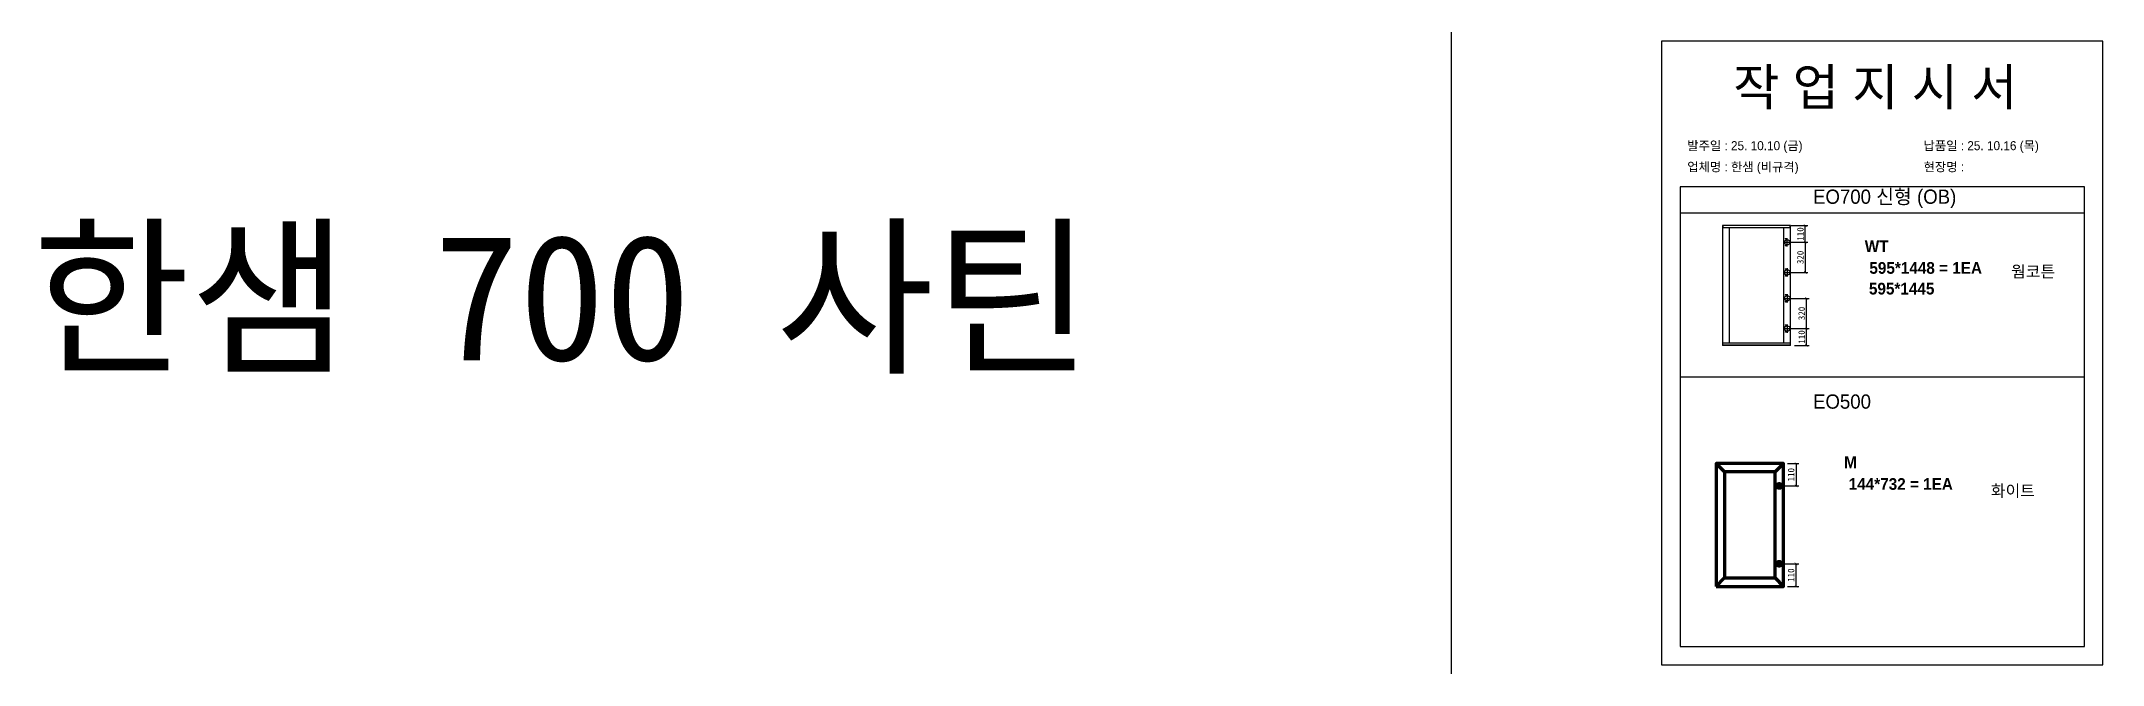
# Model space of a CAD drawing. Header units: millimetres. Extents: x -44117 to 256353, y -2095463 to 65325.
# Drawn here: x 104930 to 112781, y -369823 to -367447 of the extents above; entities that cross this region are included whole.
import ezdxf

# ---------------------------------------------------------------- set-up
doc = ezdxf.new("R2010")
doc.units = ezdxf.units.MM
doc.header["$LTSCALE"] = 10
doc.layers.add('Layer1', color=7, linetype='Continuous', lineweight=70)
doc.styles.add('MtX_Gulim', font='')
doc.styles.get('MtX_Gulim').set_extended_font_data('Gulim', bold=True)
doc.dimstyles.new('ISO-25', dxfattribs={"dimtxt": 2.5, "dimasz": 2.5, "dimexe": 1, "dimexo": 1, "dimtad": 1, "dimtxsty": 'Standard', "dimblk": 'ARCHTICK', "dimcen": 2.5, "dimadec": 0, "dimazin": 0, "dimtfac": 1, "dimtmove": 0, "dimatfit": 3, "dimfxl": 0, "dimarcsym": 0})

msp = doc.modelspace()

# ---------------------------------------------------------------- texts
at = {"linetype": 'Continuous', "style": 'MtX_Gulim'}
for s, height, p in [('WT', 44.508282, (111874.35249, -368251.00642)), ('595*1448 = 1EA', 44.508282, (111891.83644, -368333.50533)), ('웜코튼', 44.508282, (112431.5651, -368347.28279)), ('M', 44.50828, (111795.75468, -369074.1397)), ('144*732 = 1EA', 44.508282, (111813.23863, -369156.63861)), ('화이트', 44.508282, (112354.69446, -369182.54036))]:
    msp.add_text(s, height=height, dxfattribs=at).set_placement(p)
at = {"color": 242, "linetype": 'Continuous', "true_color": 0xcd2027, "style": 'MtX_Gulim'}
msp.add_text('595*1445', height=44.508282, dxfattribs=at).set_placement((111890.17956, -368412.38657))
at = {"attachment_point": 1}
for s, width, gutter_width, heights, insert, char_height in [('{\\fGulim|b0|i0|c129|p50;작 업 지 시 서}', 3307.3198183, 12.5, [-155.84554], (111373.52131, -367551.44687), 140), ('\\pt11;{\\fGulim|b0|i0|c129|p50;발주일 : 25. 10.10 (금)}', 3307.3198183, 12.5, [34.50412], (111198.31196, -367828.16729), 34.3), ('{\\fGulim|b0|i0|c129|p50;납품일 : 25. 10.16 (목)}', 3307.3198183, 12.5, [37.67976], (112098.28994, -367828.16729), 34.3), ('{\\fGulim|b0|i0|c129|p50;업체명 : 한샘 (비규격)}', 3307.3198183, 12.5, [36.11279], (111198.31196, -367908.82347), 34.3), ('{\\fGulim|b0|i0|c129|p50;현장명 : }', 3307.3198183, 12.5, [-38.2735], (112098.28994, -367908.82347), 34.3), ('{\\fGulim|b0|i0|c129|p50;EO700 신형 (OB)}', 5224.9748335, 19.74777, [57.05176], (111677.26338, -368012.58843), 54.1878762), ('{\\f굴림|b0|i0|c129|p50;한샘} 700 {\\f굴림|b0|i0|c129|p50;사틴}', 5072.1082947, 2395.6482, [-533.35869], (104895.62473, -368183.95343), 479.1296392), ('{\\fGulim|b0|i0|c129|p50;EO500}', 5224.9748335, 19.74777, [57.05176], (111677.26338, -368793.24882), 54.1878762)]:
    msp.add_mtext_dynamic_manual_height_columns(s, width=width, gutter_width=gutter_width, heights=heights, dxfattribs=dict(at, insert=insert, char_height=char_height))

# ---------------------------------------------------------------- blocks, each defined once
blk = doc.blocks.new('_ArchTick')
at = {"color": 0, "linetype": 'ByBlock', "const_width": 0.15}
blk.add_lwpolyline([(-0.5, -0.5), (0.5, 0.5)], dxfattribs=at)
blk = doc.blocks.new('*D3531')
at = {"color": 0, "lineweight": -2}
for p, q in [((111593.9, -368150.1), (111657.7, -368150.1)), ((111593.9, -368213.3), (111657.7, -368213.3)), ((111647.7, -368213.3), (111647.7, -368150.1))]:
    blk.add_line(p, q, dxfattribs=at)
at = {"layer": 'Defpoints', "color": 0}
for p in [(111578.9, -368150.1), (111578.9, -368213.3), (111647.7, -368150.1)]:
    blk.add_point(p, dxfattribs=at)
at = {"color": 0, "lineweight": -2, "xscale": 10, "yscale": 10, "zscale": 10}
for p, rotation in [((111647.7, -368150.1), 90), ((111647.7, -368213.3), 270)]:
    blk.add_blockref('_ArchTick', p, dxfattribs=dict(at, rotation=rotation))
at = {"color": 0, "insert": (111629, -368181.7), "char_height": 25, "attachment_point": 5, "rotation": 90}
blk.add_mtext('110', dxfattribs=at)
blk = doc.blocks.new('*D3532')
at = {"color": 0, "lineweight": -2}
for p, q in [((111593.9, -368542.1), (111662.7, -368542.1)), ((111606.6, -368606.1), (111662.7, -368606.1)), ((111652.7, -368606.1), (111652.7, -368542.1))]:
    blk.add_line(p, q, dxfattribs=at)
at = {"layer": 'Defpoints', "color": 0}
for p in [(111578.9, -368542.1), (111591.6, -368606.1), (111652.7, -368542.1)]:
    blk.add_point(p, dxfattribs=at)
at = {"color": 0, "lineweight": -2, "xscale": 10, "yscale": 10, "zscale": 10}
for p, rotation in [((111652.7, -368542.1), 90), ((111652.7, -368606.1), 270)]:
    blk.add_blockref('_ArchTick', p, dxfattribs=dict(at, rotation=rotation))
at = {"color": 0, "insert": (111634, -368574.1), "char_height": 25, "attachment_point": 5, "rotation": 90}
blk.add_mtext('110', dxfattribs=at)
blk = doc.blocks.new('*D3533')
at = {"color": 0, "lineweight": -2}
for p, q in [((111593.9, -368427), (111662.7, -368427)), ((111652.7, -368542.1), (111652.7, -368427)), ((111593.9, -368542.1), (111662.7, -368542.1))]:
    blk.add_line(p, q, dxfattribs=at)
at = {"layer": 'Defpoints', "color": 0}
for p in [(111578.9, -368427), (111652.7, -368427), (111578.9, -368542.1)]:
    blk.add_point(p, dxfattribs=at)
at = {"color": 0, "lineweight": -2, "xscale": 10, "yscale": 10, "zscale": 10}
for p, rotation in [((111652.7, -368427), 90), ((111652.7, -368542.1), 270)]:
    blk.add_blockref('_ArchTick', p, dxfattribs=dict(at, rotation=rotation))
at = {"color": 0, "insert": (111634, -368484.6), "char_height": 25, "attachment_point": 5, "rotation": 90}
blk.add_mtext('320', dxfattribs=at)
blk = doc.blocks.new('*D3534')
at = {"color": 0, "lineweight": -2}
for p, q in [((111593.9, -368213.3), (111657.7, -368213.3)), ((111647.7, -368213.3), (111647.7, -368328.4)), ((111593.9, -368328.4), (111657.7, -368328.4))]:
    blk.add_line(p, q, dxfattribs=at)
at = {"layer": 'Defpoints', "color": 0}
for p in [(111578.9, -368213.3), (111578.9, -368328.4), (111647.7, -368328.4)]:
    blk.add_point(p, dxfattribs=at)
at = {"color": 0, "lineweight": -2, "xscale": 10, "yscale": 10, "zscale": 10}
for p, rotation in [((111647.7, -368213.3), 90), ((111647.7, -368328.4), 270)]:
    blk.add_blockref('_ArchTick', p, dxfattribs=dict(at, rotation=rotation))
at = {"color": 0, "insert": (111629, -368270.9), "char_height": 25, "attachment_point": 5, "rotation": 90}
blk.add_mtext('320', dxfattribs=at)
blk = doc.blocks.new('*D3535')
at = {"color": 0, "lineweight": -2}
for p, q in [((111579.7, -369055.9), (111622.6, -369055.9)), ((111612.6, -369055.9), (111612.6, -369141.8)), ((111563.3, -369141.8), (111622.6, -369141.8))]:
    blk.add_line(p, q, dxfattribs=at)
at = {"layer": 'Defpoints', "color": 0}
for p in [(111564.7, -369055.9), (111548.3, -369141.8), (111612.6, -369141.8)]:
    blk.add_point(p, dxfattribs=at)
at = {"color": 0, "lineweight": -2, "xscale": 10, "yscale": 10, "zscale": 10}
for p, rotation in [((111612.6, -369055.9), 90), ((111612.6, -369141.8), 270)]:
    blk.add_blockref('_ArchTick', p, dxfattribs=dict(at, rotation=rotation))
at = {"color": 0, "insert": (111593.8, -369098.9), "char_height": 25, "attachment_point": 5, "rotation": 90}
blk.add_mtext('110', dxfattribs=at)
blk = doc.blocks.new('*D3536')
at = {"color": 0, "lineweight": -2}
for p, q in [((111563.3, -369438.6), (111622.6, -369438.6)), ((111612.6, -369524.5), (111612.6, -369438.6)), ((111579.7, -369524.5), (111622.6, -369524.5))]:
    blk.add_line(p, q, dxfattribs=at)
at = {"layer": 'Defpoints', "color": 0}
for p in [(111548.3, -369438.6), (111612.6, -369438.6), (111564.7, -369524.5)]:
    blk.add_point(p, dxfattribs=at)
at = {"color": 0, "lineweight": -2, "xscale": 10, "yscale": 10, "zscale": 10}
for p, rotation in [((111612.6, -369438.6), 90), ((111612.6, -369524.5), 270)]:
    blk.add_blockref('_ArchTick', p, dxfattribs=dict(at, rotation=rotation))
at = {"color": 0, "insert": (111593.8, -369481.5), "char_height": 25, "attachment_point": 5, "rotation": 90}
blk.add_mtext('110', dxfattribs=at)

# ---------------------------------------------------------------- dimensions: what is measured, and where the dimension line sits
for base, p1, p2, angle, text, picture, middle in [((111647.74052, -368150.07133), (111578.91666, -368213.33018), (111578.91666, -368150.07133), 90, '110', '*D3531', (111628.99052, -368181.70075)), ((111647.74052, -368328.37275), (111578.91666, -368213.33018), (111578.91666, -368328.37275), 90, '320', '*D3534', (111628.99052, -368270.85147)), ((111652.74052, -368427.03921), (111578.91666, -368542.08176), (111578.91666, -368427.03921), 90, '320', '*D3533', (111633.99052, -368484.56049)), ((111652.74052, -368542.08176), (111591.64622, -368606.07081), (111578.91666, -368542.08176), 90, '110', '*D3532', (111633.99052, -368574.07628)), ((111612.55701, -369141.79936), (111564.70072, -369055.92912), (111548.32568, -369141.79936), 90, '110', '*D3535', (111593.80701, -369098.86424)), ((111612.55701, -369438.59639), (111564.70072, -369524.46663), (111548.32568, -369438.59639), 270, '110', '*D3536', (111593.80701, -369481.53151))]:
    dim = msp.add_linear_dim(base=base, p1=p1, p2=p2, angle=angle, text=text, dimstyle='ISO-25', override={"dimscale": 10, "dimasz": 1, "dimexo": 1.5, "dimtxsty": 'Standard'})
    dim.commit()
    dim.dimension.update_dxf_attribs({"geometry": picture, "text_midpoint": middle})

# ---------------------------------------------------------------- linework, layer by layer
for p, q in [((112710.71471, -368002.45408), (111170.71471, -368002.45408)), ((112710.71471, -368102.45408), (111170.71471, -368102.45408)), ((111332.5217, -368149.54709), (111332.5217, -368605.86486)), ((111591.73152, -368150.07133), (111332.5217, -368150.07133)), ((111591.73152, -368157.99325), (111332.5217, -368157.99325)), ((111591.44028, -368149.25584), (111332.81295, -368149.25584)), ((111333.97794, -368149.25584), (111333.97794, -368157.99325)), ((111358.44268, -368157.41075), (111358.44268, -368597.4187)), ((111563.0305, -368213.33018), (111594.80281, -368213.33018)), ((111565.51929, -368597.4187), (111565.51929, -368157.99325)), ((111576.00419, -368200.22406), (111571.34423, -368200.22406)), ((111573.67421, -368197.89409), (111573.67421, -368202.55404)), ((111578.91666, -368229.21634), (111578.91666, -368197.44403)), ((111590.27529, -368157.99325), (111590.27529, -368149.25584)), ((111591.73152, -368605.86486), (111591.73152, -368149.54709)), ((111576.00419, -368226.43629), (111571.34423, -368226.43629)), ((111573.67421, -368224.10631), (111573.67421, -368228.76627)), ((111563.0305, -368328.37275), (111594.80281, -368328.37275)), ((111576.00419, -368315.26662), (111571.34423, -368315.26662)), ((111576.00419, -368341.47885), (111571.34423, -368341.47885)), ((111573.67421, -368312.93665), (111573.67421, -368317.5966)), ((111573.67421, -368339.14888), (111573.67421, -368343.80883)), ((111578.91666, -368312.48659), (111578.91666, -368344.2589)), ((111563.0305, -368427.03921), (111594.80281, -368427.03921)), ((111576.00419, -368413.93309), (111571.34423, -368413.93309)), ((111576.00419, -368440.14532), (111571.34423, -368440.14532)), ((111573.67421, -368411.60311), (111573.67421, -368416.26306)), ((111573.67421, -368437.81534), (111573.67421, -368442.47529)), ((111578.91666, -368411.15305), (111578.91666, -368442.92536)), ((111576.00419, -368528.97563), (111571.34423, -368528.97563)), ((111573.67421, -368526.64566), (111573.67421, -368531.30561)), ((111578.91666, -368526.19561), (111578.91666, -368557.96791)), ((111591.73152, -368597.4187), (111332.5217, -368597.4187)), ((111591.73152, -368605.34062), (111332.5217, -368605.34062)), ((111591.44028, -368606.15611), (111332.81295, -368606.15611)), ((111333.97794, -368606.15611), (111333.97794, -368597.4187)), ((111563.0305, -368542.08176), (111594.80281, -368542.08176)), ((111576.00419, -368555.18786), (111571.34423, -368555.18786)), ((111573.67421, -368552.85789), (111573.67421, -368557.51784)), ((111590.27529, -368597.4187), (111590.27529, -368606.15611)), ((112710.71471, -368726.9824), (111170.71471, -368726.9824))]:
    msp.add_line(p, q)
at = {"color": 1}
for p in [(110300.49669, 21924.9366), (110300.49669, 14161.07811), (110300.49669, 18584.38997), (110300.49669, 10820.53148), (110300.49669, 18627.87121), (110300.49669, 10864.01272), (110300.49669, 15287.32457), (110300.49669, 7523.46608), (110300.49669, 3746.75115), (110300.49669, 21924.9366), (110300.49669, 14161.07811), (110300.49669, 18584.38997), (110300.49669, 10820.53148), (110300.49669, 18627.87121), (110300.49669, 10864.01272), (110300.49669, 15287.32457), (110300.49669, 7523.46608), (110300.49669, 3746.75115), (110300.49669, 21924.9366), (110300.49669, 14161.07811), (110300.49669, 18584.38997), (110300.49669, 10820.53148), (110300.49669, 18627.87121), (110300.49669, 10864.01272), (110300.49669, 15287.32457), (110300.49669, 7523.46608), (110300.49669, 3746.75115), (110300.49669, 21924.9366), (110300.49669, 14161.07811), (110300.49669, 18584.38997), (110300.49669, 10820.53148), (110300.49669, 18627.87121), (110300.49669, 10864.01272), (110300.49669, 15287.32457), (110300.49669, 7523.46608), (110300.49669, 3746.75115), (110300.49669, 21924.9366), (110300.49669, 14161.07811), (110300.49669, 18584.38997), (110300.49669, 10820.53148), (110300.49669, 18627.87121), (110300.49669, 10864.01272), (110300.49669, 15287.32457), (110300.49669, 7523.46608), (110300.49669, 3746.75115), (110300.49669, 21924.9366), (110300.49669, 14161.07811), (110300.49669, 18584.38997), (110300.49669, 10820.53148), (110300.49669, 18627.87121), (110300.49669, 10864.01272), (110300.49669, 15287.32457), (110300.49669, 7523.46608), (110300.49669, 3746.75115), (110300.49669, 21924.9366), (110300.49669, 14161.07811), (110300.49669, 18584.38997), (110300.49669, 10820.53148), (110300.49669, 18627.87121), (110300.49669, 10864.01272), (110300.49669, 15287.32457), (110300.49669, 7523.46608), (110300.49669, 3746.75115), (110300.49669, 21924.9366), (110300.49669, 14161.07811), (110300.49669, 18584.38997), (110300.49669, 10820.53148), (110300.49669, 18627.87121), (110300.49669, 10864.01272), (110300.49669, 15287.32457), (110300.49669, 7523.46608), (110300.49669, 3746.75115), (110300.49669, 21924.9366), (110300.49669, 14161.07811), (110300.49669, 18584.38997), (110300.49669, 10820.53148), (110300.49669, 18627.87121), (110300.49669, 10864.01272), (110300.49669, 15287.32457), (110300.49669, 7523.46608), (110300.49669, 3746.75115), (110300.49669, 21924.9366), (110300.49669, 14161.07811), (110300.49669, 18584.38997), (110300.49669, 10820.53148), (110300.49669, 18627.87121), (110300.49669, 10864.01272), (110300.49669, 15287.32457), (110300.49669, 7523.46608), (110300.49669, 3746.75115), (110300.49669, 12702.87182), (110300.49669, 4939.01333), (110300.49669, 9362.32519), (110300.49669, 1598.4667), (110300.49669, 9405.80642), (110300.49669, 1641.94794), (110300.49669, 6065.25979), (110300.49669, -1698.5987), (110300.49669, -5475.31363), (110300.49669, 12702.87182), (110300.49669, 4939.01333), (110300.49669, 9362.32519), (110300.49669, 1598.4667), (110300.49669, 9405.80642), (110300.49669, 1641.94794), (110300.49669, 6065.25979), (110300.49669, -1698.5987), (110300.49669, -5475.31363), (110300.49669, 12702.87182), (110300.49669, 4939.01333), (110300.49669, 9362.32519), (110300.49669, 1598.4667), (110300.49669, 9405.80642), (110300.49669, 1641.94794), (110300.49669, 6065.25979), (110300.49669, -1698.5987), (110300.49669, -5475.31363), (110300.49669, 12702.87182), (110300.49669, 4939.01333), (110300.49669, 9362.32519), (110300.49669, 1598.4667), (110300.49669, 9405.80642), (110300.49669, 1641.94794), (110300.49669, 6065.25979), (110300.49669, -1698.5987), (110300.49669, -5475.31363), (110300.49669, 12702.87182), (110300.49669, 4939.01333), (110300.49669, 9362.32519), (110300.49669, 1598.4667), (110300.49669, 9405.80642), (110300.49669, 1641.94794), (110300.49669, 6065.25979), (110300.49669, -1698.5987), (110300.49669, -5475.31363)]:
    msp.add_xline(p, (0, 1), dxfattribs=at)
msp.add_lwpolyline([(111100.71471, -369823.28436), (112780.71471, -369823.28436), (112780.71471, -367447.28436), (111100.71471, -367447.28436)], close=True)
msp.add_lwpolyline([(111170.71471, -368002.45408), (111170.71471, -369753.28436), (112710.71471, -369753.28436), (112710.71471, -368002.45408)])
for centre, radius in [((111578.91666, -368213.33018), 10.19364), ((111573.67421, -368200.22406), 0.93199), ((111573.67421, -368226.43629), 0.93199), ((111578.91666, -368328.37275), 10.19364), ((111573.67421, -368315.26662), 0.93199), ((111573.67421, -368341.47885), 0.93199), ((111578.91666, -368427.03921), 10.19364), ((111573.67421, -368413.93309), 0.93199), ((111573.67421, -368440.14532), 0.93199), ((111573.67421, -368528.97563), 0.93199), ((111578.91666, -368542.08176), 10.19364), ((111573.67421, -368555.18786), 0.93199)]:
    msp.add_circle(centre, radius)
for centre, start, end in [((111332.81295, -368149.54709), 90, 180), ((111591.44028, -368149.54709), 0, 90), ((111332.81295, -368605.86487), 180, 270), ((111591.44028, -368605.86487), 270, 0)]:
    msp.add_arc(centre, 0.29125, start, end)
at = {"layer": 'Layer1'}
for p, q in [((111340.25745, -369087.99244), (111308.19413, -369055.92912)), ((111532.6374, -369087.99244), (111564.70072, -369055.92912)), ((111548.32568, -369128.47188), (111548.32568, -369155.12684)), ((111548.32568, -369451.92387), (111548.32568, -369425.26891)), ((111308.19413, -369524.46663), (111340.25745, -369492.40331)), ((111564.70072, -369524.46663), (111532.6374, -369492.40331)), ((111532.6374, -369492.40331), (111564.70072, -369524.46663))]:
    msp.add_line(p, q, dxfattribs=at)
for points in [[(111308.19413, -369524.46663), (111564.70072, -369524.46663), (111564.70072, -369055.92912), (111308.19413, -369055.92912)], [(111340.25745, -369492.40331), (111532.6374, -369492.40331), (111532.6374, -369087.99244), (111340.25745, -369087.99244)], [(111561.65316, -369141.79936), (111534.9982, -369141.79936)], [(111561.65316, -369438.59639), (111534.9982, -369438.59639)]]:
    msp.add_lwpolyline(points, close=True, dxfattribs=at)
for centre in [(111548.32568, -369141.79936), (111548.32568, -369438.59639)]:
    msp.add_circle(centre, 8.88499, dxfattribs=at)

msp.set_redraw_order([(e.dxf.handle, doc.entitydb.next_handle()) for e in msp.query("TEXT MTEXT ATTDEF DIMENSION ARC_DIMENSION")])  # texts and dimensions are drawn at this point

doc.saveas('drawing.dxf')
